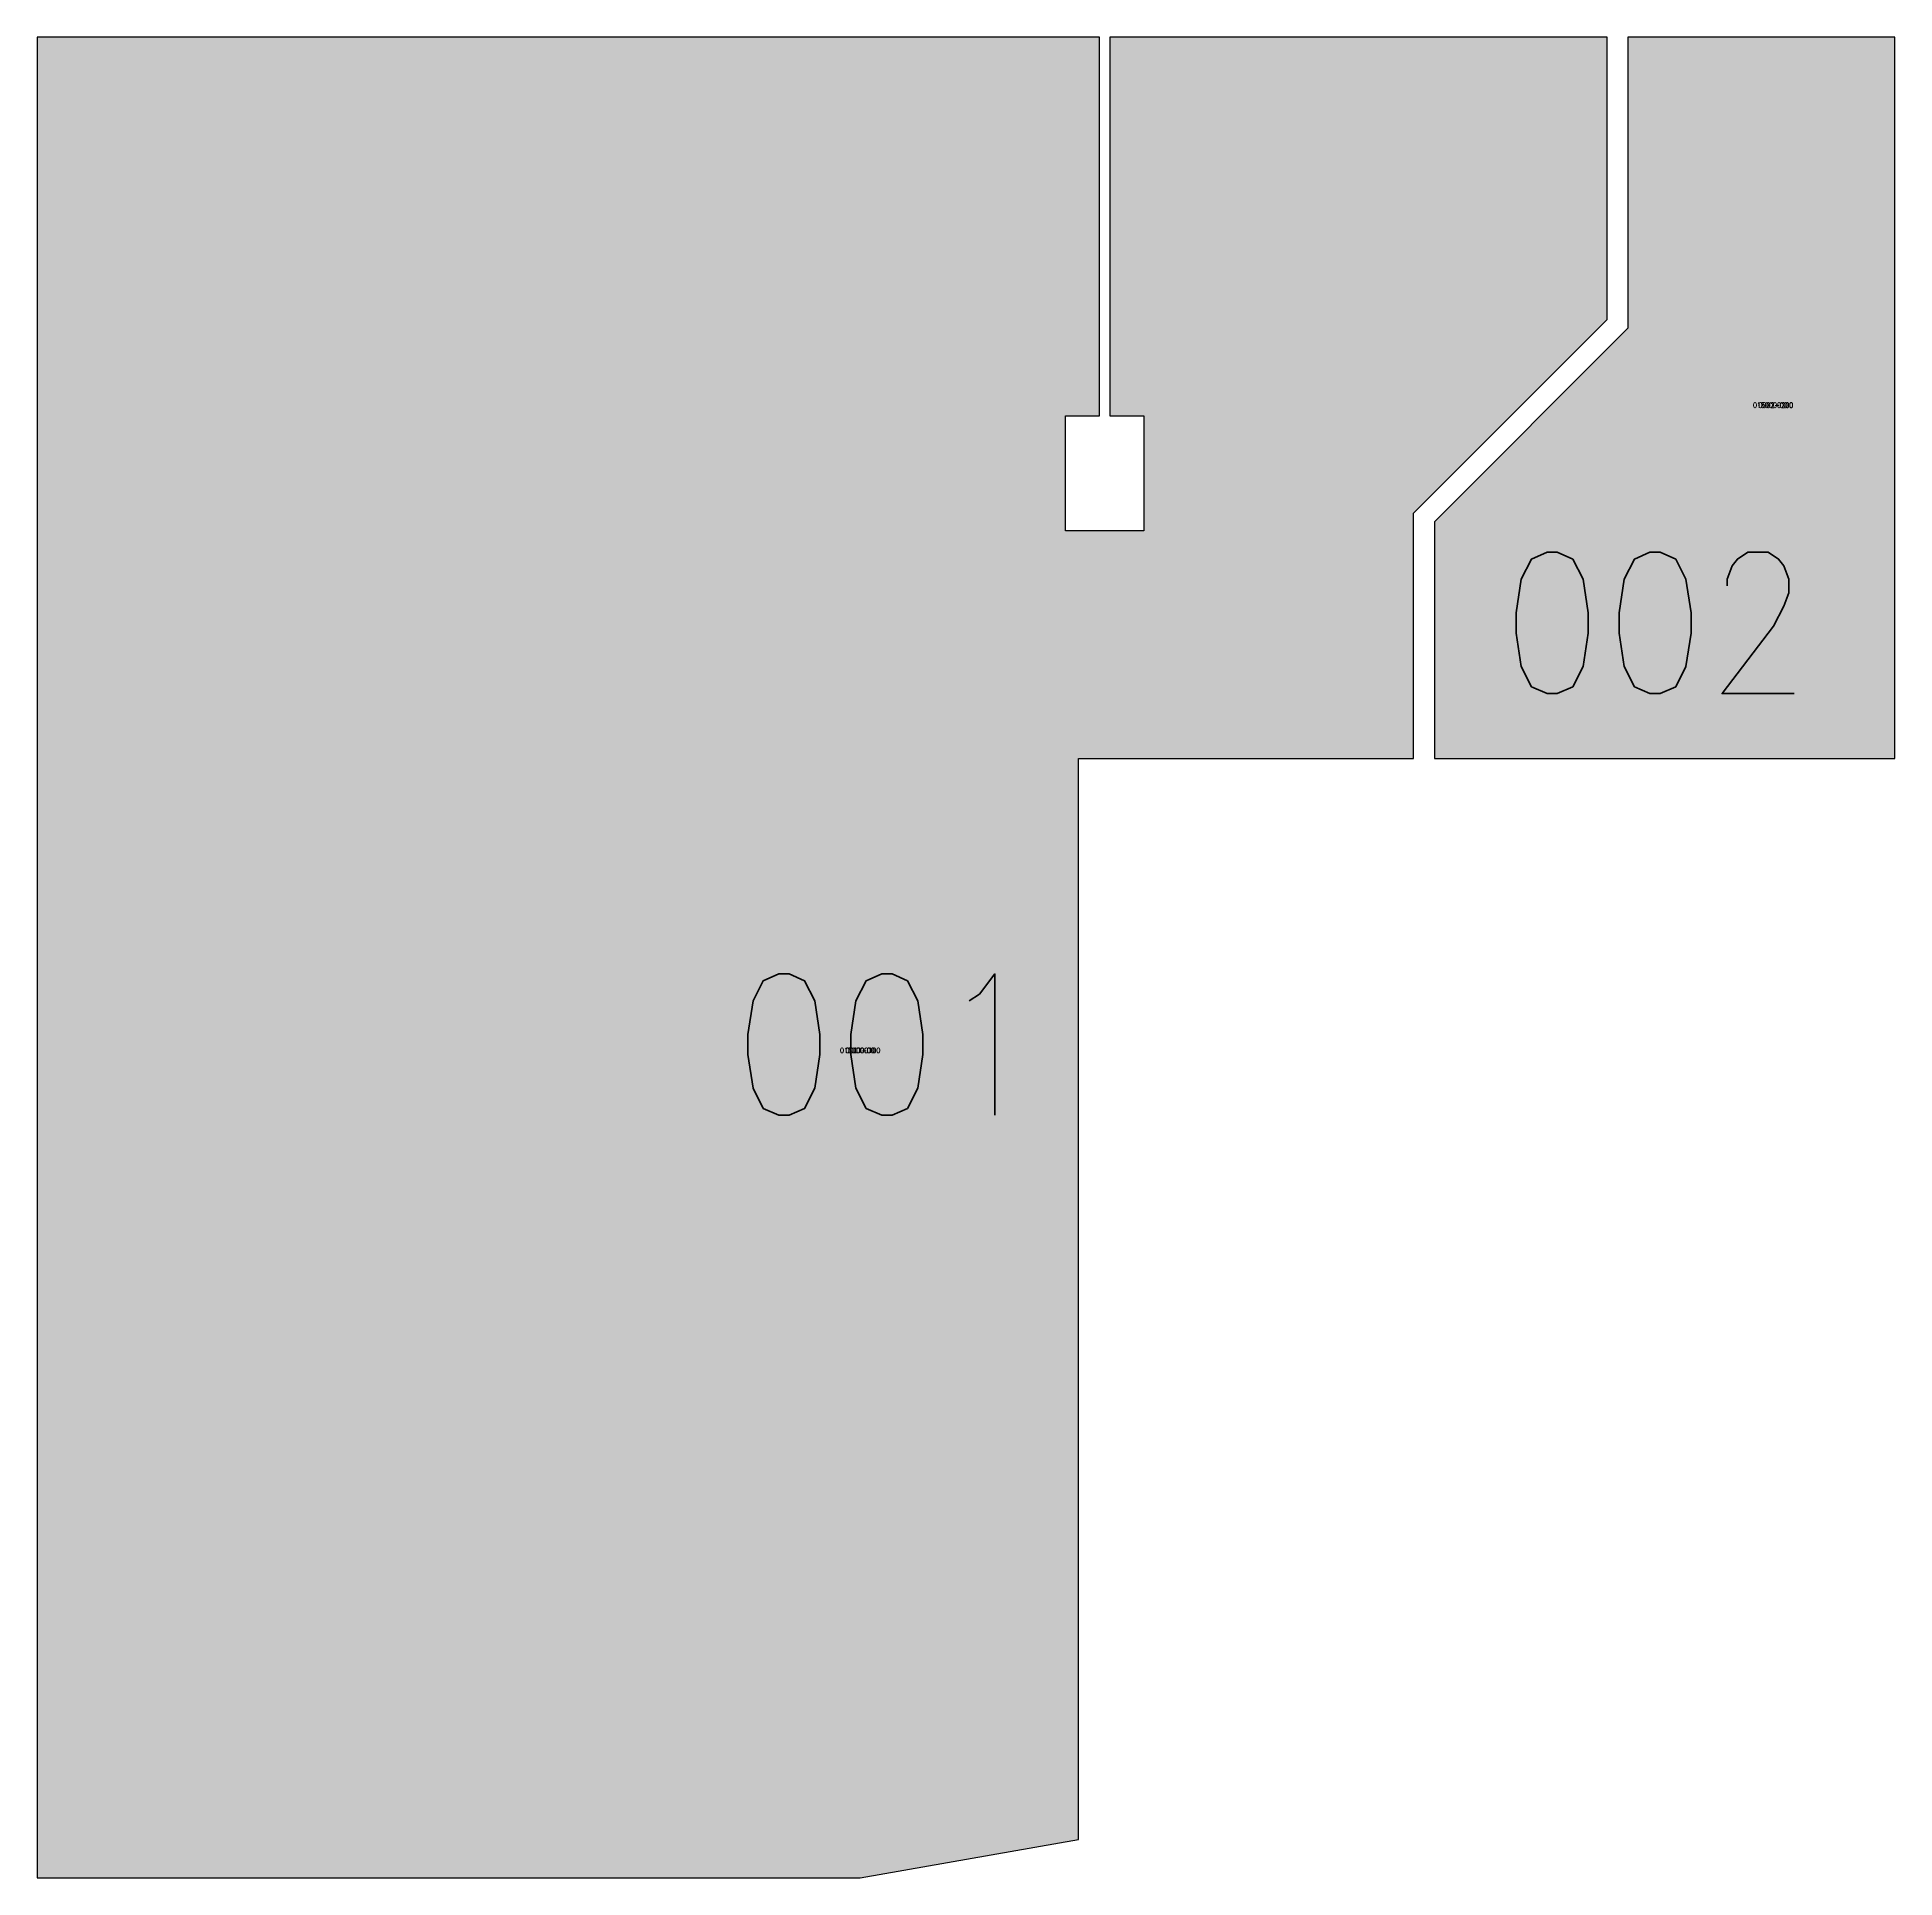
# Model space of a CAD drawing. Header units: inches. Extents: x -296 to 59, y 1142 to 1494.
import ezdxf
from ezdxf.enums import TextEntityAlignment as Align

# ---------------------------------------------------------------- set-up
doc = ezdxf.new("R2010")
doc.units = ezdxf.units.IN
doc.header["$LTSCALE"] = 0.25
doc.header["$MEASUREMENT"] = 0
for name, color, linetype in [('A-IDEN-RNUM', 7, 'CONTINUOUS'), ('A-IDEN-SNUM', 4, 'CONTINUOUS'), ('A-IDEN-VNUM', 4, 'CONTINUOUS'), ('AREA-ASSIGN', 7, 'CONTINUOUS'), ('Rooms-Category-Color', 7, 'CONTINUOUS'), ('Rooms-College-Color', 7, 'CONTINUOUS'), ('Rooms-Department-Color', 7, 'CONTINUOUS'), ('Rooms-Division-Color', 7, 'CONTINUOUS')]:
    doc.layers.add(name, color=color, linetype=linetype)
doc.styles.add('ROOMSNUMBER', font='txt.shx', dxfattribs={"height": 0.03})
doc.styles.add('ROOMVNUMBER', font='simplex.shx', dxfattribs={"width": 0.85})

msp = doc.modelspace()

# ---------------------------------------------------------------- hatches: boundary and pattern name
at = {"layer": 'Rooms-Category-Color', "true_color": 0xadadad}
for points in [[(-84.41, 1399.88), (-99.42, 1399.88), (-99.42, 1421.87), (-92.92, 1421.87), (-92.92, 1494.3), (-93.92, 1494.3), (-149.92, 1494.3), (-151.92, 1494.3), (-209.92, 1494.3), (-211.92, 1494.3), (-269.92, 1494.3), (-295.92, 1494.3), (-295.92, 1362.3), (-295.92, 1242.3), (-295.92, 1212.3), (-295.92, 1152.3), (-295.92, 1142.38), (-138.62, 1142.38), (-96.91, 1149.73), (-96.91, 1356.38), (-32.91, 1356.38), (-32.91, 1403.3), (4.09, 1440.3), (4.09, 1494.3), (-20.92, 1494.3), (-54.91, 1494.3), (-56.92, 1494.3), (-90.91, 1494.3), (-90.91, 1421.87), (-84.41, 1421.87)], [(59.09, 1494.3), (26.96, 1494.3), (13.09, 1494.3), (8.09, 1494.3), (8.09, 1438.64), (-28.91, 1401.64), (-28.91, 1356.38), (59.09, 1356.38)]]:
    msp.add_hatch(color=253, dxfattribs=at).paths.add_polyline_path(points)
at = {"layer": 'Rooms-College-Color', "true_color": 0xadadad}
for points in [[(-84.41, 1399.88), (-99.42, 1399.88), (-99.42, 1421.87), (-92.92, 1421.87), (-92.92, 1494.3), (-93.92, 1494.3), (-149.92, 1494.3), (-151.92, 1494.3), (-209.92, 1494.3), (-211.92, 1494.3), (-269.92, 1494.3), (-295.92, 1494.3), (-295.92, 1362.3), (-295.92, 1242.3), (-295.92, 1212.3), (-295.92, 1152.3), (-295.92, 1142.38), (-138.62, 1142.38), (-96.91, 1149.73), (-96.91, 1356.38), (-32.91, 1356.38), (-32.91, 1403.3), (4.09, 1440.3), (4.09, 1494.3), (-20.92, 1494.3), (-54.91, 1494.3), (-56.92, 1494.3), (-90.91, 1494.3), (-90.91, 1421.87), (-84.41, 1421.87)], [(59.09, 1494.3), (26.96, 1494.3), (13.09, 1494.3), (8.09, 1494.3), (8.09, 1438.64), (-28.91, 1401.64), (-28.91, 1356.38), (59.09, 1356.38)]]:
    msp.add_hatch(color=253, dxfattribs=at).paths.add_polyline_path(points)
at = {"layer": 'Rooms-Department-Color', "true_color": 0xacacac}
for points in [[(-84.41, 1399.88), (-99.42, 1399.88), (-99.42, 1421.87), (-92.92, 1421.87), (-92.92, 1494.3), (-93.92, 1494.3), (-149.92, 1494.3), (-151.92, 1494.3), (-209.92, 1494.3), (-211.92, 1494.3), (-269.92, 1494.3), (-295.92, 1494.3), (-295.92, 1362.3), (-295.92, 1242.3), (-295.92, 1212.3), (-295.92, 1152.3), (-295.92, 1142.38), (-138.62, 1142.38), (-96.91, 1149.73), (-96.91, 1356.38), (-32.91, 1356.38), (-32.91, 1403.3), (4.09, 1440.3), (4.09, 1494.3), (-20.92, 1494.3), (-54.91, 1494.3), (-56.92, 1494.3), (-90.91, 1494.3), (-90.91, 1421.87), (-84.41, 1421.87)], [(59.09, 1494.3), (26.96, 1494.3), (13.09, 1494.3), (8.09, 1494.3), (8.09, 1438.64), (-28.91, 1401.64), (-28.91, 1356.38), (59.09, 1356.38)]]:
    msp.add_hatch(color=253, dxfattribs=at).paths.add_polyline_path(points)
at = {"layer": 'Rooms-Division-Color', "true_color": 0xadadad}
for points in [[(-84.41, 1399.88), (-99.42, 1399.88), (-99.42, 1421.87), (-92.92, 1421.87), (-92.92, 1494.3), (-93.92, 1494.3), (-149.92, 1494.3), (-151.92, 1494.3), (-209.92, 1494.3), (-211.92, 1494.3), (-269.92, 1494.3), (-295.92, 1494.3), (-295.92, 1362.3), (-295.92, 1242.3), (-295.92, 1212.3), (-295.92, 1152.3), (-295.92, 1142.38), (-138.62, 1142.38), (-96.91, 1149.73), (-96.91, 1356.38), (-32.91, 1356.38), (-32.91, 1403.3), (4.09, 1440.3), (4.09, 1494.3), (-20.92, 1494.3), (-54.91, 1494.3), (-56.92, 1494.3), (-90.91, 1494.3), (-90.91, 1421.87), (-84.41, 1421.87)], [(59.09, 1494.3), (26.96, 1494.3), (13.09, 1494.3), (8.09, 1494.3), (8.09, 1438.64), (-28.91, 1401.64), (-28.91, 1356.38), (59.09, 1356.38)]]:
    msp.add_hatch(color=253, dxfattribs=at).paths.add_polyline_path(points)

# ---------------------------------------------------------------- linework, layer by layer
at = {"layer": 'AREA-ASSIGN'}
for points in [[(-84.41, 1399.88), (-99.42, 1399.88), (-99.42, 1421.87), (-92.92, 1421.87), (-92.92, 1494.3), (-93.92, 1494.3), (-149.92, 1494.3), (-151.92, 1494.3), (-209.92, 1494.3), (-211.92, 1494.3), (-269.92, 1494.3), (-295.92, 1494.3), (-295.92, 1362.3), (-295.92, 1242.3), (-295.92, 1212.3), (-295.92, 1152.3), (-295.92, 1142.38), (-138.62, 1142.38), (-96.91, 1149.73), (-96.91, 1356.38), (-32.91, 1356.38), (-32.91, 1403.3), (4.09, 1440.3), (4.09, 1494.3), (-20.92, 1494.3), (-54.91, 1494.3), (-56.92, 1494.3), (-90.91, 1494.3), (-90.91, 1421.87), (-84.41, 1421.87)], [(59.09, 1494.3), (26.96, 1494.3), (13.09, 1494.3), (8.09, 1494.3), (8.09, 1438.64), (-28.91, 1401.64), (-28.91, 1356.38), (59.09, 1356.38)]]:
    msp.add_lwpolyline(points, close=True, dxfattribs=at)

# ---------------------------------------------------------------- texts
at = {"layer": 'A-IDEN-RNUM', "style": 'ROOMSNUMBER', "width": 0.85}
for s, p in [('0002-00', (35.81, 1423.95)), ('0001-00', (-138.64, 1300.58))]:
    msp.add_text(s, height=1, rotation=360, dxfattribs=at).set_placement(p, align=Align.MIDDLE)
at = {"layer": 'A-IDEN-SNUM', "style": 'ROOMSNUMBER', "width": 0.85}
for s, p in [('0150000200', (35.81, 1423.95)), ('0150000100', (-138.64, 1300.58))]:
    msp.add_text(s, height=1, rotation=360, dxfattribs=at).set_placement(p, align=Align.MIDDLE)
at = {"layer": 'A-IDEN-VNUM', "style": 'ROOMVNUMBER', "width": 0.85}
for s, p in [('002', (13.27, 1382.3)), ('001', (-133.54, 1301.69))]:
    msp.add_text(s, height=27, rotation=360, dxfattribs=at).set_placement(p, align=Align.MIDDLE)

doc.saveas('drawing.dxf')
